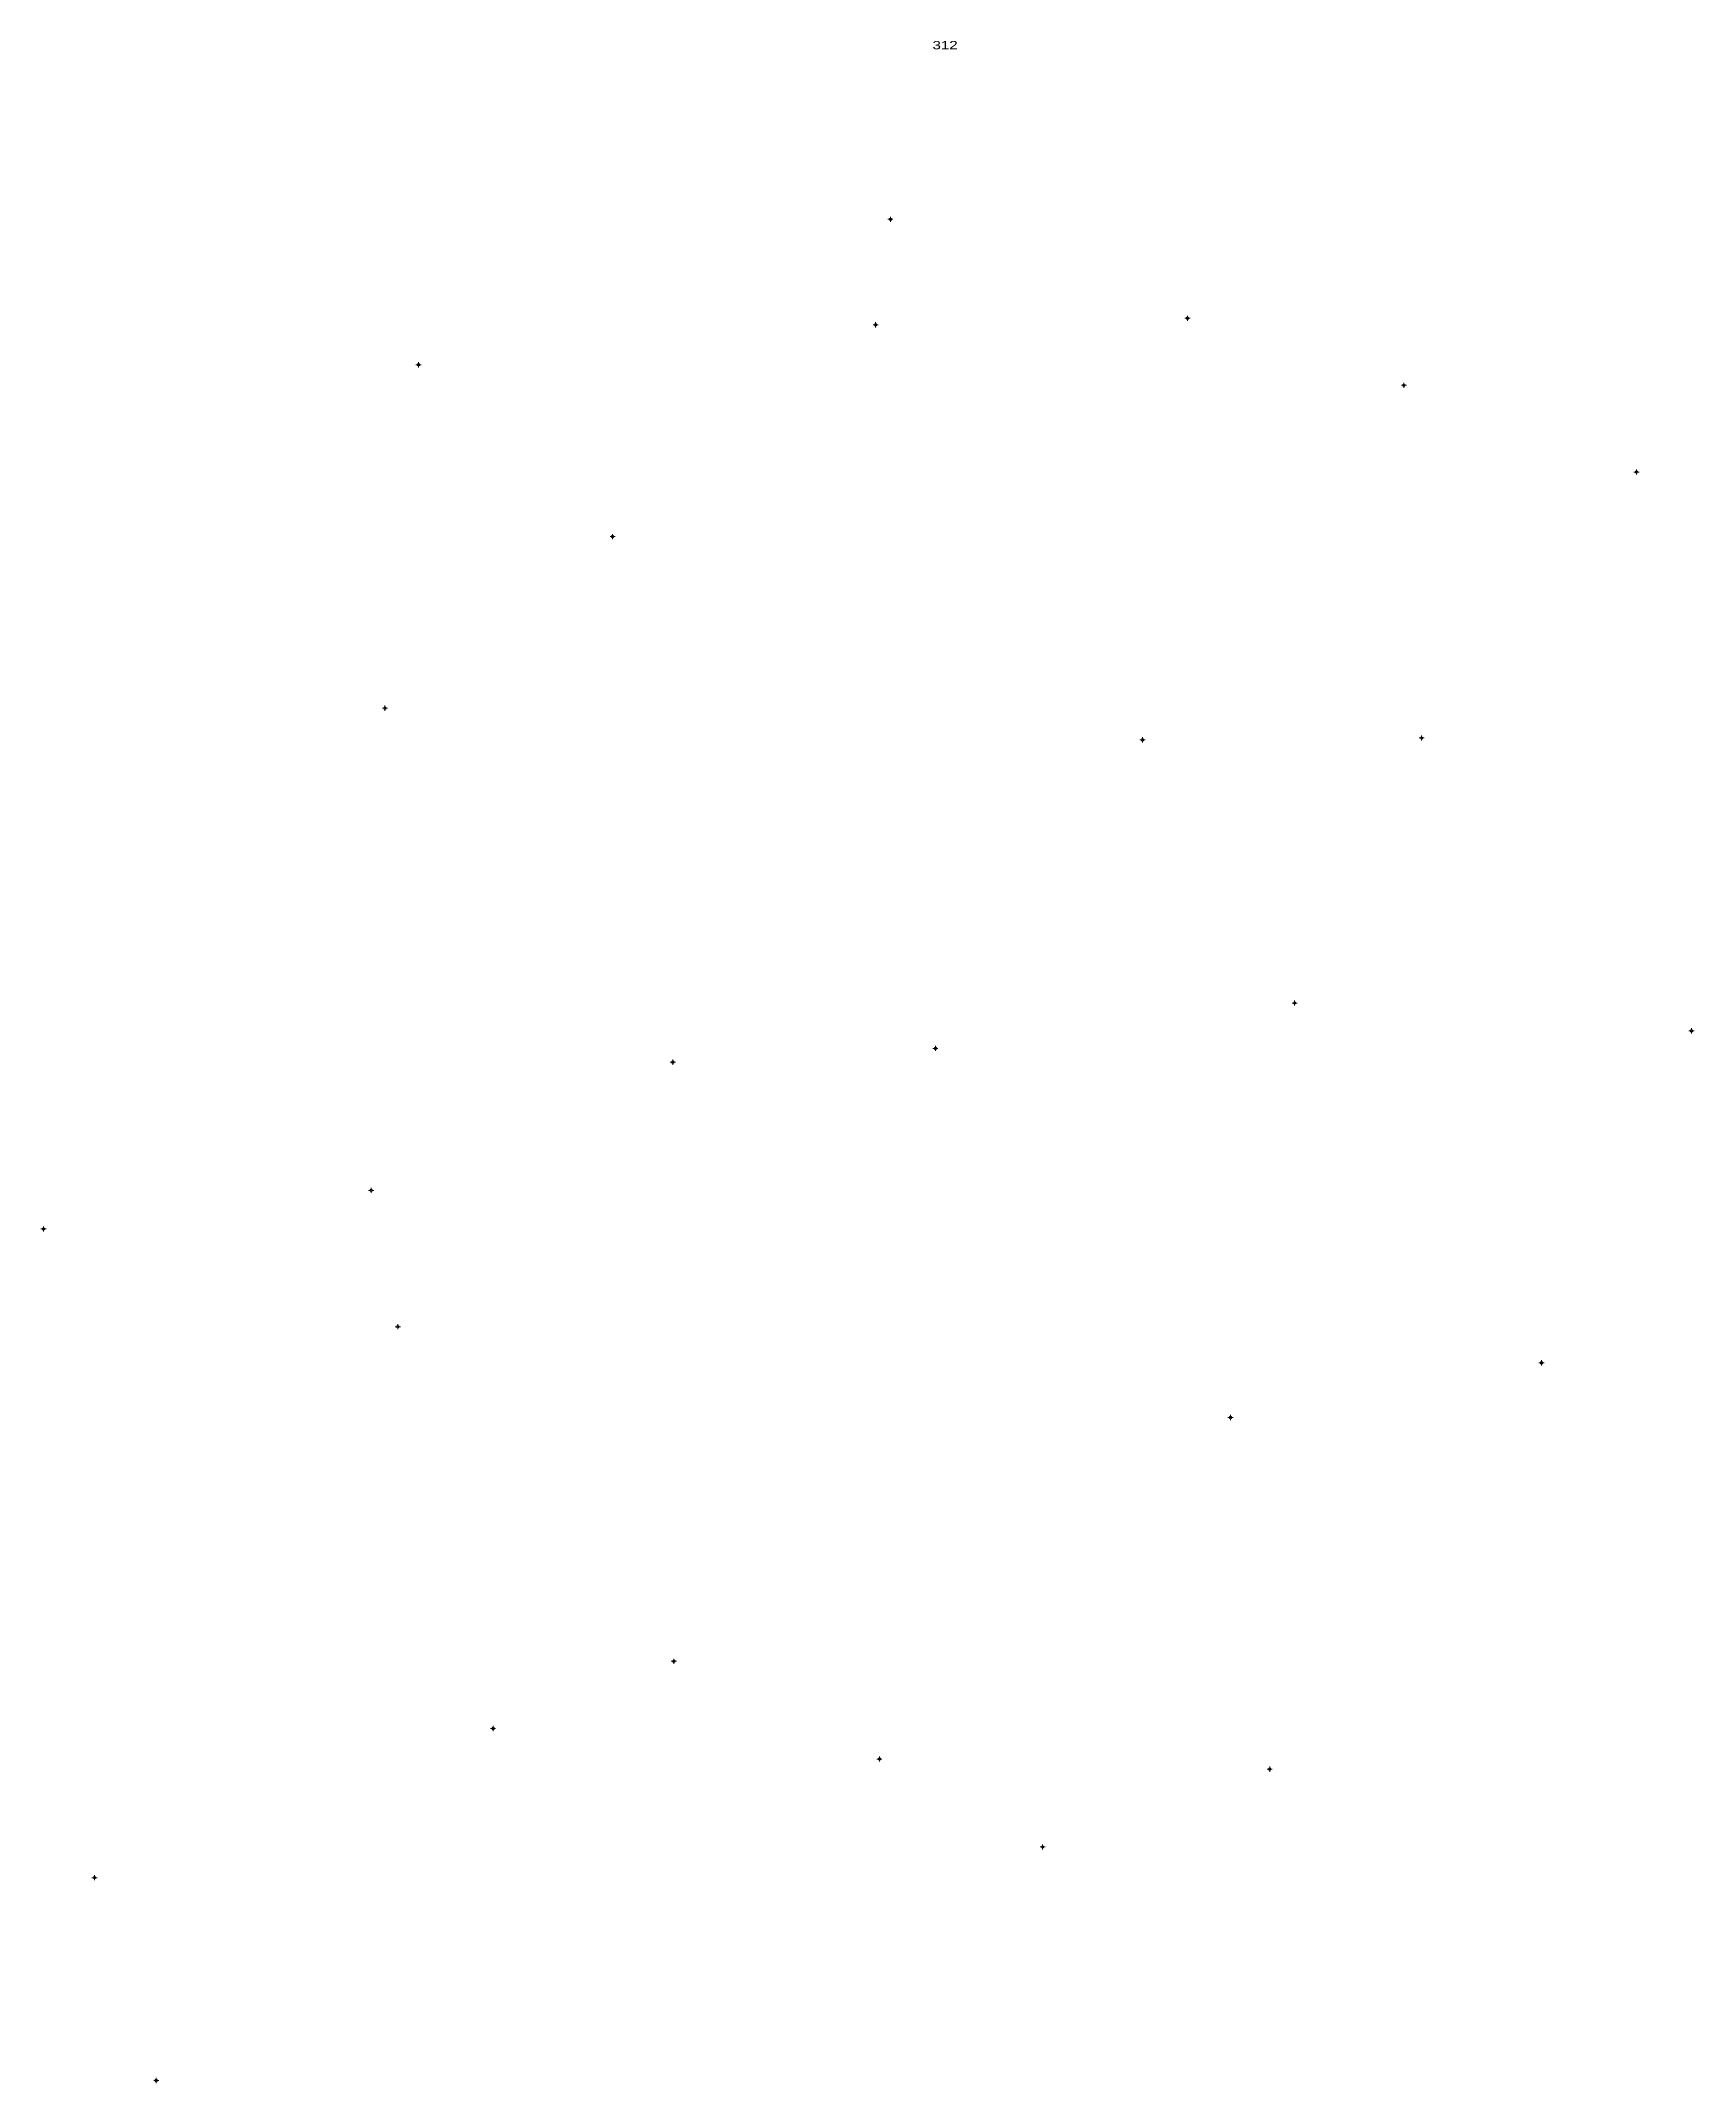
# Model space of a CAD drawing. Header units: metres. Extents: x 397680 to 399663, y 48567 to 49853.
# Drawn here: x 398844.6 to 399241.3, y 49038.8 to 49529 of the extents above; entities that cross this region are included whole.
import ezdxf
from ezdxf.enums import TextEntityAlignment as Align

# ---------------------------------------------------------------- set-up
doc = ezdxf.new("R2010")
doc.units = ezdxf.units.M
doc.header["$LTSCALE"] = 1.4
doc.layers.add('50', color=7, linetype='Continuous', lineweight=13)
doc.layers.add('52', color=7, linetype='Continuous')

msp = doc.modelspace()

# ---------------------------------------------------------------- texts
at = {"layer": '52', "width": 1.35}
msp.add_text('312  ', height=2, dxfattribs=at).set_placement((399062.605, 49527.01), align=Align.CENTER)

# ---------------------------------------------------------------- hatches: boundary and pattern name
at = {"layer": '50'}
for points in [[(399048.555, 49486.198, 1), (399048.405, 49486.198, 1)], [(399048.555, 49486.198, 1), (399048.405, 49486.198, 1)], [(399045.013, 49460.865, 1), (399044.863, 49460.865, 1)], [(399045.013, 49460.865, 1), (399044.863, 49460.865, 1)], [(399119.826, 49462.438, 1), (399119.676, 49462.438, 1)], [(399119.826, 49462.438, 1), (399119.676, 49462.438, 1)], [(399119.826, 49462.438, 1), (399119.676, 49462.438, 1)], [(398935.344, 49451.289, 1), (398935.194, 49451.289, 1)], [(398935.344, 49451.289, 1), (398935.194, 49451.289, 1)], [(399171.79, 49446.34, 1), (399171.64, 49446.34, 1)], [(399227.574, 49425.529, 1), (399227.424, 49425.529, 1)], [(398981.9, 49410.027, 1), (398981.75, 49410.027, 1)], [(398981.9, 49410.027, 1), (398981.75, 49410.027, 1)], [(398927.271, 49368.854, 1), (398927.121, 49368.854, 1)], [(398927.271, 49368.854, 1), (398927.121, 49368.854, 1)], [(398927.271, 49368.854, 1), (398927.121, 49368.854, 1)], [(399109.068, 49361.212, 1), (399108.918, 49361.212, 1)], [(399109.068, 49361.212, 1), (399108.918, 49361.212, 1)], [(399176.035, 49361.682, 1), (399175.885, 49361.682, 1)], [(399145.562, 49298.051, 1), (399145.412, 49298.051, 1)], [(399240.797, 49291.351, 1), (399240.647, 49291.351, 1)], [(399240.797, 49291.351, 1), (399240.647, 49291.351, 1)], [(398996.35, 49283.857, 1), (398996.2, 49283.857, 1)], [(398996.35, 49283.857, 1), (398996.2, 49283.857, 1)], [(399059.346, 49287.166, 1), (399059.196, 49287.166, 1)], [(399059.346, 49287.166, 1), (399059.196, 49287.166, 1)], [(399059.346, 49287.166, 1), (399059.196, 49287.166, 1)], [(398923.979, 49253.083, 1), (398923.829, 49253.083, 1)], [(398923.979, 49253.083, 1), (398923.829, 49253.083, 1)], [(398923.979, 49253.083, 1), (398923.829, 49253.083, 1)], [(398845.323, 49243.81, 1), (398845.173, 49243.81, 1)], [(398930.375, 49220.352, 1), (398930.225, 49220.352, 1)], [(398930.375, 49220.352, 1), (398930.225, 49220.352, 1)], [(399204.786, 49211.67, 1), (399204.636, 49211.67, 1)], [(399204.786, 49211.67, 1), (399204.636, 49211.67, 1)], [(399130.166, 49198.568, 1), (399130.016, 49198.568, 1)], [(399130.166, 49198.568, 1), (399130.016, 49198.568, 1)], [(398996.613, 49140.025, 1), (398996.463, 49140.025, 1)], [(398996.613, 49140.025, 1), (398996.463, 49140.025, 1)], [(398996.613, 49140.025, 1), (398996.463, 49140.025, 1)], [(398953.202, 49123.874, 1), (398953.052, 49123.874, 1)], [(398953.202, 49123.874, 1), (398953.052, 49123.874, 1)], [(398953.202, 49123.874, 1), (398953.052, 49123.874, 1)], [(398953.202, 49123.874, 1), (398953.052, 49123.874, 1)], [(399045.915, 49116.563, 1), (399045.765, 49116.563, 1)], [(399045.915, 49116.563, 1), (399045.765, 49116.563, 1)], [(399045.915, 49116.563, 1), (399045.765, 49116.563, 1)], [(399139.573, 49114.131, 1), (399139.423, 49114.131, 1)], [(399085.087, 49095.449, 1), (399084.937, 49095.449, 1)], [(398857.583, 49088.076, 1), (398857.433, 49088.076, 1)], [(398857.583, 49088.076, 1), (398857.433, 49088.076, 1)], [(398857.583, 49088.076, 1), (398857.433, 49088.076, 1)], [(398857.583, 49088.076, 1), (398857.433, 49088.076, 1)], [(398872.394, 49039.379, 1), (398872.244, 49039.379, 1)]]:
    msp.add_hatch(color=256, dxfattribs=at).paths.add_polyline_path(points)

# ---------------------------------------------------------------- linework, layer by layer
for p, q in [((399048.17, 49486.2), (399047.86, 49486.2)), ((399048.17, 49486.2), (399047.86, 49486.2)), ((399048.48, 49486.82), (399048.48, 49486.51)), ((399048.48, 49486.82), (399048.48, 49486.51)), ((399048.48, 49485.89), (399048.48, 49485.57)), ((399048.48, 49485.89), (399048.48, 49485.57)), ((399049.1, 49486.2), (399048.79, 49486.2)), ((399049.1, 49486.2), (399048.79, 49486.2)), ((399044.63, 49460.86), (399044.31, 49460.86)), ((399044.63, 49460.86), (399044.31, 49460.86)), ((399044.94, 49461.49), (399044.94, 49461.18)), ((399044.94, 49461.49), (399044.94, 49461.18)), ((399044.94, 49460.55), (399044.94, 49460.24)), ((399044.94, 49460.55), (399044.94, 49460.24)), ((399045.56, 49460.86), (399045.25, 49460.86)), ((399045.56, 49460.86), (399045.25, 49460.86)), ((399119.44, 49462.44), (399119.13, 49462.44)), ((399119.44, 49462.44), (399119.13, 49462.44)), ((399119.44, 49462.44), (399119.13, 49462.44)), ((399119.75, 49463.06), (399119.75, 49462.75)), ((399119.75, 49463.06), (399119.75, 49462.75)), ((399119.75, 49463.06), (399119.75, 49462.75)), ((399119.75, 49462.13), (399119.75, 49461.81)), ((399119.75, 49462.13), (399119.75, 49461.81)), ((399119.75, 49462.13), (399119.75, 49461.81)), ((399120.38, 49462.44), (399120.06, 49462.44)), ((399120.38, 49462.44), (399120.06, 49462.44)), ((399120.38, 49462.44), (399120.06, 49462.44)), ((398934.96, 49451.29), (398934.64, 49451.29)), ((398934.96, 49451.29), (398934.64, 49451.29)), ((398935.27, 49451.91), (398935.27, 49451.6)), ((398935.27, 49451.91), (398935.27, 49451.6)), ((398935.27, 49450.98), (398935.27, 49450.66)), ((398935.27, 49450.98), (398935.27, 49450.66)), ((398935.89, 49451.29), (398935.58, 49451.29)), ((398935.89, 49451.29), (398935.58, 49451.29)), ((399171.4, 49446.34), (399171.09, 49446.34)), ((399171.72, 49446.96), (399171.72, 49446.65)), ((399171.72, 49446.03), (399171.72, 49445.71)), ((399172.34, 49446.34), (399172.03, 49446.34)), ((399227.5, 49426.15), (399227.5, 49425.84)), ((399227.19, 49425.53), (399226.87, 49425.53)), ((399227.5, 49425.22), (399227.5, 49424.9)), ((399228.12, 49425.53), (399227.81, 49425.53)), ((398981.51, 49410.03), (398981.2, 49410.03)), ((398981.51, 49410.03), (398981.2, 49410.03)), ((398981.82, 49410.65), (398981.82, 49410.34)), ((398981.82, 49410.65), (398981.82, 49410.34)), ((398981.82, 49409.71), (398981.82, 49409.4)), ((398981.82, 49409.71), (398981.82, 49409.4)), ((398982.45, 49410.03), (398982.14, 49410.03)), ((398982.45, 49410.03), (398982.14, 49410.03)), ((398926.88, 49368.85), (398926.57, 49368.85)), ((398926.88, 49368.85), (398926.57, 49368.85)), ((398926.88, 49368.85), (398926.57, 49368.85)), ((398927.2, 49369.48), (398927.2, 49369.17)), ((398927.2, 49369.48), (398927.2, 49369.17)), ((398927.2, 49369.48), (398927.2, 49369.17)), ((398927.2, 49368.54), (398927.2, 49368.23)), ((398927.2, 49368.54), (398927.2, 49368.23)), ((398927.2, 49368.54), (398927.2, 49368.23)), ((398927.82, 49368.85), (398927.51, 49368.85)), ((398927.82, 49368.85), (398927.51, 49368.85)), ((398927.82, 49368.85), (398927.51, 49368.85)), ((399108.68, 49361.21), (399108.37, 49361.21)), ((399108.68, 49361.21), (399108.37, 49361.21)), ((399108.99, 49361.84), (399108.99, 49361.52)), ((399108.99, 49361.84), (399108.99, 49361.52)), ((399108.99, 49360.9), (399108.99, 49360.59)), ((399108.99, 49360.9), (399108.99, 49360.59)), ((399109.62, 49361.21), (399109.31, 49361.21)), ((399109.62, 49361.21), (399109.31, 49361.21)), ((399175.65, 49361.68), (399175.34, 49361.68)), ((399175.96, 49362.31), (399175.96, 49361.99)), ((399175.96, 49361.37), (399175.96, 49361.06)), ((399176.58, 49361.68), (399176.27, 49361.68)), ((399145.49, 49298.68), (399145.49, 49298.36)), ((399145.17, 49298.05), (399144.86, 49298.05)), ((399145.49, 49297.74), (399145.49, 49297.43)), ((399146.11, 49298.05), (399145.8, 49298.05)), ((399240.41, 49291.35), (399240.1, 49291.35)), ((399240.41, 49291.35), (399240.1, 49291.35)), ((399240.72, 49291.98), (399240.72, 49291.66)), ((399240.72, 49291.98), (399240.72, 49291.66)), ((399240.72, 49291.04), (399240.72, 49290.73)), ((399240.72, 49291.04), (399240.72, 49290.73)), ((399241.35, 49291.35), (399241.03, 49291.35)), ((399241.35, 49291.35), (399241.03, 49291.35)), ((398996.28, 49284.48), (398996.28, 49284.17)), ((398996.28, 49284.48), (398996.28, 49284.17)), ((399058.96, 49287.17), (399058.65, 49287.17)), ((399058.96, 49287.17), (399058.65, 49287.17)), ((399058.96, 49287.17), (399058.65, 49287.17)), ((399059.27, 49287.79), (399059.27, 49287.48)), ((399059.27, 49287.79), (399059.27, 49287.48)), ((399059.27, 49287.79), (399059.27, 49287.48)), ((399059.27, 49286.85), (399059.27, 49286.54)), ((399059.27, 49286.85), (399059.27, 49286.54)), ((399059.27, 49286.85), (399059.27, 49286.54)), ((399059.9, 49287.17), (399059.58, 49287.17)), ((399059.9, 49287.17), (399059.58, 49287.17)), ((399059.9, 49287.17), (399059.58, 49287.17)), ((398995.96, 49283.86), (398995.65, 49283.86)), ((398995.96, 49283.86), (398995.65, 49283.86)), ((398996.28, 49283.54), (398996.28, 49283.23)), ((398996.28, 49283.54), (398996.28, 49283.23)), ((398996.9, 49283.86), (398996.59, 49283.86)), ((398996.9, 49283.86), (398996.59, 49283.86)), ((398923.59, 49253.08), (398923.28, 49253.08)), ((398923.59, 49253.08), (398923.28, 49253.08)), ((398923.59, 49253.08), (398923.28, 49253.08)), ((398923.9, 49253.71), (398923.9, 49253.4)), ((398923.9, 49253.71), (398923.9, 49253.4)), ((398923.9, 49253.71), (398923.9, 49253.4)), ((398923.9, 49252.77), (398923.9, 49252.46)), ((398923.9, 49252.77), (398923.9, 49252.46)), ((398923.9, 49252.77), (398923.9, 49252.46)), ((398924.53, 49253.08), (398924.22, 49253.08)), ((398924.53, 49253.08), (398924.22, 49253.08)), ((398924.53, 49253.08), (398924.22, 49253.08)), ((398844.94, 49243.81), (398844.62, 49243.81)), ((398845.25, 49244.44), (398845.25, 49244.12)), ((398845.25, 49243.5), (398845.25, 49243.19)), ((398845.87, 49243.81), (398845.56, 49243.81)), ((398929.99, 49220.35), (398929.68, 49220.35)), ((398929.99, 49220.35), (398929.68, 49220.35)), ((398930.3, 49220.98), (398930.3, 49220.66)), ((398930.3, 49220.98), (398930.3, 49220.66)), ((398930.92, 49220.35), (398930.61, 49220.35)), ((398930.92, 49220.35), (398930.61, 49220.35)), ((398930.3, 49220.04), (398930.3, 49219.73)), ((398930.3, 49220.04), (398930.3, 49219.73)), ((399204.4, 49211.67), (399204.09, 49211.67)), ((399204.4, 49211.67), (399204.09, 49211.67)), ((399204.71, 49212.3), (399204.71, 49211.98)), ((399204.71, 49212.3), (399204.71, 49211.98)), ((399204.71, 49211.36), (399204.71, 49211.05)), ((399204.71, 49211.36), (399204.71, 49211.05)), ((399205.34, 49211.67), (399205.02, 49211.67)), ((399205.34, 49211.67), (399205.02, 49211.67)), ((399129.78, 49198.57), (399129.47, 49198.57)), ((399129.78, 49198.57), (399129.47, 49198.57)), ((399130.09, 49199.19), (399130.09, 49198.88)), ((399130.09, 49199.19), (399130.09, 49198.88)), ((399130.09, 49198.26), (399130.09, 49197.94)), ((399130.09, 49198.26), (399130.09, 49197.94)), ((399130.72, 49198.57), (399130.4, 49198.57)), ((399130.72, 49198.57), (399130.4, 49198.57)), ((398996.23, 49140.02), (398995.91, 49140.02)), ((398996.23, 49140.02), (398995.91, 49140.02)), ((398996.23, 49140.02), (398995.91, 49140.02)), ((398996.54, 49140.65), (398996.54, 49140.34)), ((398996.54, 49140.65), (398996.54, 49140.34)), ((398996.54, 49140.65), (398996.54, 49140.34)), ((398996.54, 49139.71), (398996.54, 49139.4)), ((398996.54, 49139.71), (398996.54, 49139.4)), ((398996.54, 49139.71), (398996.54, 49139.4)), ((398997.16, 49140.02), (398996.85, 49140.02)), ((398997.16, 49140.02), (398996.85, 49140.02)), ((398997.16, 49140.02), (398996.85, 49140.02)), ((398952.81, 49123.87), (398952.5, 49123.87)), ((398952.81, 49123.87), (398952.5, 49123.87)), ((398952.81, 49123.87), (398952.5, 49123.87)), ((398952.81, 49123.87), (398952.5, 49123.87)), ((398953.13, 49124.5), (398953.13, 49124.19)), ((398953.13, 49124.5), (398953.13, 49124.19)), ((398953.13, 49124.5), (398953.13, 49124.19)), ((398953.13, 49124.5), (398953.13, 49124.19)), ((398953.13, 49123.56), (398953.13, 49123.25)), ((398953.13, 49123.56), (398953.13, 49123.25)), ((398953.13, 49123.56), (398953.13, 49123.25)), ((398953.13, 49123.56), (398953.13, 49123.25)), ((398953.75, 49123.87), (398953.44, 49123.87)), ((398953.75, 49123.87), (398953.44, 49123.87)), ((398953.75, 49123.87), (398953.44, 49123.87)), ((398953.75, 49123.87), (398953.44, 49123.87)), ((399045.53, 49116.56), (399045.22, 49116.56)), ((399045.53, 49116.56), (399045.22, 49116.56)), ((399045.53, 49116.56), (399045.22, 49116.56)), ((399045.84, 49117.19), (399045.84, 49116.88)), ((399045.84, 49117.19), (399045.84, 49116.88)), ((399045.84, 49117.19), (399045.84, 49116.88)), ((399045.84, 49116.25), (399045.84, 49115.94)), ((399045.84, 49116.25), (399045.84, 49115.94)), ((399045.84, 49116.25), (399045.84, 49115.94)), ((399046.46, 49116.56), (399046.15, 49116.56)), ((399046.46, 49116.56), (399046.15, 49116.56)), ((399046.46, 49116.56), (399046.15, 49116.56)), ((399139.19, 49114.13), (399138.87, 49114.13)), ((399139.5, 49114.76), (399139.5, 49114.44)), ((399139.5, 49113.82), (399139.5, 49113.51)), ((399140.12, 49114.13), (399139.81, 49114.13)), ((399084.7, 49095.45), (399084.39, 49095.45)), ((399085.01, 49096.07), (399085.01, 49095.76)), ((399085.01, 49095.14), (399085.01, 49094.82)), ((399085.64, 49095.45), (399085.32, 49095.45)), ((398857.2, 49088.08), (398856.88, 49088.08)), ((398857.2, 49088.08), (398856.88, 49088.08)), ((398857.2, 49088.08), (398856.88, 49088.08)), ((398857.2, 49088.08), (398856.88, 49088.08)), ((398857.51, 49088.7), (398857.51, 49088.39)), ((398857.51, 49088.7), (398857.51, 49088.39)), ((398857.51, 49088.7), (398857.51, 49088.39)), ((398857.51, 49088.7), (398857.51, 49088.39)), ((398858.13, 49088.08), (398857.82, 49088.08)), ((398858.13, 49088.08), (398857.82, 49088.08)), ((398858.13, 49088.08), (398857.82, 49088.08)), ((398858.13, 49088.08), (398857.82, 49088.08)), ((398857.51, 49087.76), (398857.51, 49087.45)), ((398857.51, 49087.76), (398857.51, 49087.45)), ((398857.51, 49087.76), (398857.51, 49087.45)), ((398857.51, 49087.76), (398857.51, 49087.45)), ((398872.01, 49039.38), (398871.69, 49039.38)), ((398872.32, 49040), (398872.32, 49039.69)), ((398872.32, 49039.07), (398872.32, 49038.75)), ((398872.94, 49039.38), (398872.63, 49039.38))]:
    msp.add_line(p, q, dxfattribs=at)
for centre, radius in [((399048.48, 49486.198), 0.312), ((399048.48, 49486.198), 0.312), ((399048.48, 49486.198), 0.075), ((399048.48, 49486.198), 0.075), ((399044.938, 49460.865), 0.312), ((399044.938, 49460.865), 0.312), ((399044.938, 49460.865), 0.075), ((399044.938, 49460.865), 0.075), ((399119.751, 49462.438), 0.312), ((399119.751, 49462.438), 0.312), ((399119.751, 49462.438), 0.312), ((399119.751, 49462.438), 0.075), ((399119.751, 49462.438), 0.075), ((399119.751, 49462.438), 0.075), ((398935.269, 49451.289), 0.312), ((398935.269, 49451.289), 0.312), ((398935.269, 49451.289), 0.075), ((398935.269, 49451.289), 0.075), ((399171.715, 49446.34), 0.312), ((399171.715, 49446.34), 0.075), ((399227.499, 49425.529), 0.312), ((399227.499, 49425.529), 0.075), ((398981.825, 49410.027), 0.312), ((398981.825, 49410.027), 0.312), ((398981.825, 49410.027), 0.075), ((398981.825, 49410.027), 0.075), ((398927.196, 49368.854), 0.312), ((398927.196, 49368.854), 0.312), ((398927.196, 49368.854), 0.312), ((398927.196, 49368.854), 0.075), ((398927.196, 49368.854), 0.075), ((398927.196, 49368.854), 0.075), ((399108.993, 49361.212), 0.312), ((399108.993, 49361.212), 0.312), ((399108.993, 49361.212), 0.075), ((399108.993, 49361.212), 0.075), ((399175.96, 49361.682), 0.312), ((399175.96, 49361.682), 0.075), ((399145.487, 49298.051), 0.312), ((399145.487, 49298.051), 0.075), ((399240.722, 49291.351), 0.312), ((399240.722, 49291.351), 0.312), ((399240.722, 49291.351), 0.075), ((399240.722, 49291.351), 0.075), ((398996.275, 49283.857), 0.312), ((398996.275, 49283.857), 0.312), ((398996.275, 49283.857), 0.075), ((398996.275, 49283.857), 0.075), ((399059.271, 49287.166), 0.312), ((399059.271, 49287.166), 0.312), ((399059.271, 49287.166), 0.312), ((399059.271, 49287.166), 0.075), ((399059.271, 49287.166), 0.075), ((399059.271, 49287.166), 0.075), ((398923.904, 49253.083), 0.312), ((398923.904, 49253.083), 0.312), ((398923.904, 49253.083), 0.312), ((398923.904, 49253.083), 0.075), ((398923.904, 49253.083), 0.075), ((398923.904, 49253.083), 0.075), ((398845.248, 49243.81), 0.312), ((398845.248, 49243.81), 0.075), ((398930.3, 49220.352), 0.312), ((398930.3, 49220.352), 0.312), ((398930.3, 49220.352), 0.075), ((398930.3, 49220.352), 0.075), ((399204.711, 49211.67), 0.312), ((399204.711, 49211.67), 0.312), ((399204.711, 49211.67), 0.075), ((399204.711, 49211.67), 0.075), ((399130.091, 49198.568), 0.312), ((399130.091, 49198.568), 0.312), ((399130.091, 49198.568), 0.075), ((399130.091, 49198.568), 0.075), ((398996.538, 49140.025), 0.312), ((398996.538, 49140.025), 0.312), ((398996.538, 49140.025), 0.312), ((398996.538, 49140.025), 0.075), ((398996.538, 49140.025), 0.075), ((398996.538, 49140.025), 0.075), ((398953.127, 49123.874), 0.312), ((398953.127, 49123.874), 0.312), ((398953.127, 49123.874), 0.312), ((398953.127, 49123.874), 0.312), ((398953.127, 49123.874), 0.075), ((398953.127, 49123.874), 0.075), ((398953.127, 49123.874), 0.075), ((398953.127, 49123.874), 0.075), ((399045.84, 49116.563), 0.312), ((399045.84, 49116.563), 0.312), ((399045.84, 49116.563), 0.312), ((399045.84, 49116.563), 0.075), ((399045.84, 49116.563), 0.075), ((399045.84, 49116.563), 0.075), ((399139.498, 49114.131), 0.312), ((399139.498, 49114.131), 0.075), ((399085.012, 49095.449), 0.312), ((399085.012, 49095.449), 0.075), ((398857.508, 49088.076), 0.312), ((398857.508, 49088.076), 0.312), ((398857.508, 49088.076), 0.312), ((398857.508, 49088.076), 0.312), ((398857.508, 49088.076), 0.075), ((398857.508, 49088.076), 0.075), ((398857.508, 49088.076), 0.075), ((398857.508, 49088.076), 0.075), ((398872.319, 49039.379), 0.312), ((398872.319, 49039.379), 0.075)]:
    msp.add_circle(centre, radius, dxfattribs=at)

msp.set_redraw_order([(e.dxf.handle, doc.entitydb.next_handle()) for e in msp.query("TEXT MTEXT ATTDEF DIMENSION ARC_DIMENSION")])  # texts and dimensions are drawn at this point

doc.saveas('drawing.dxf')
